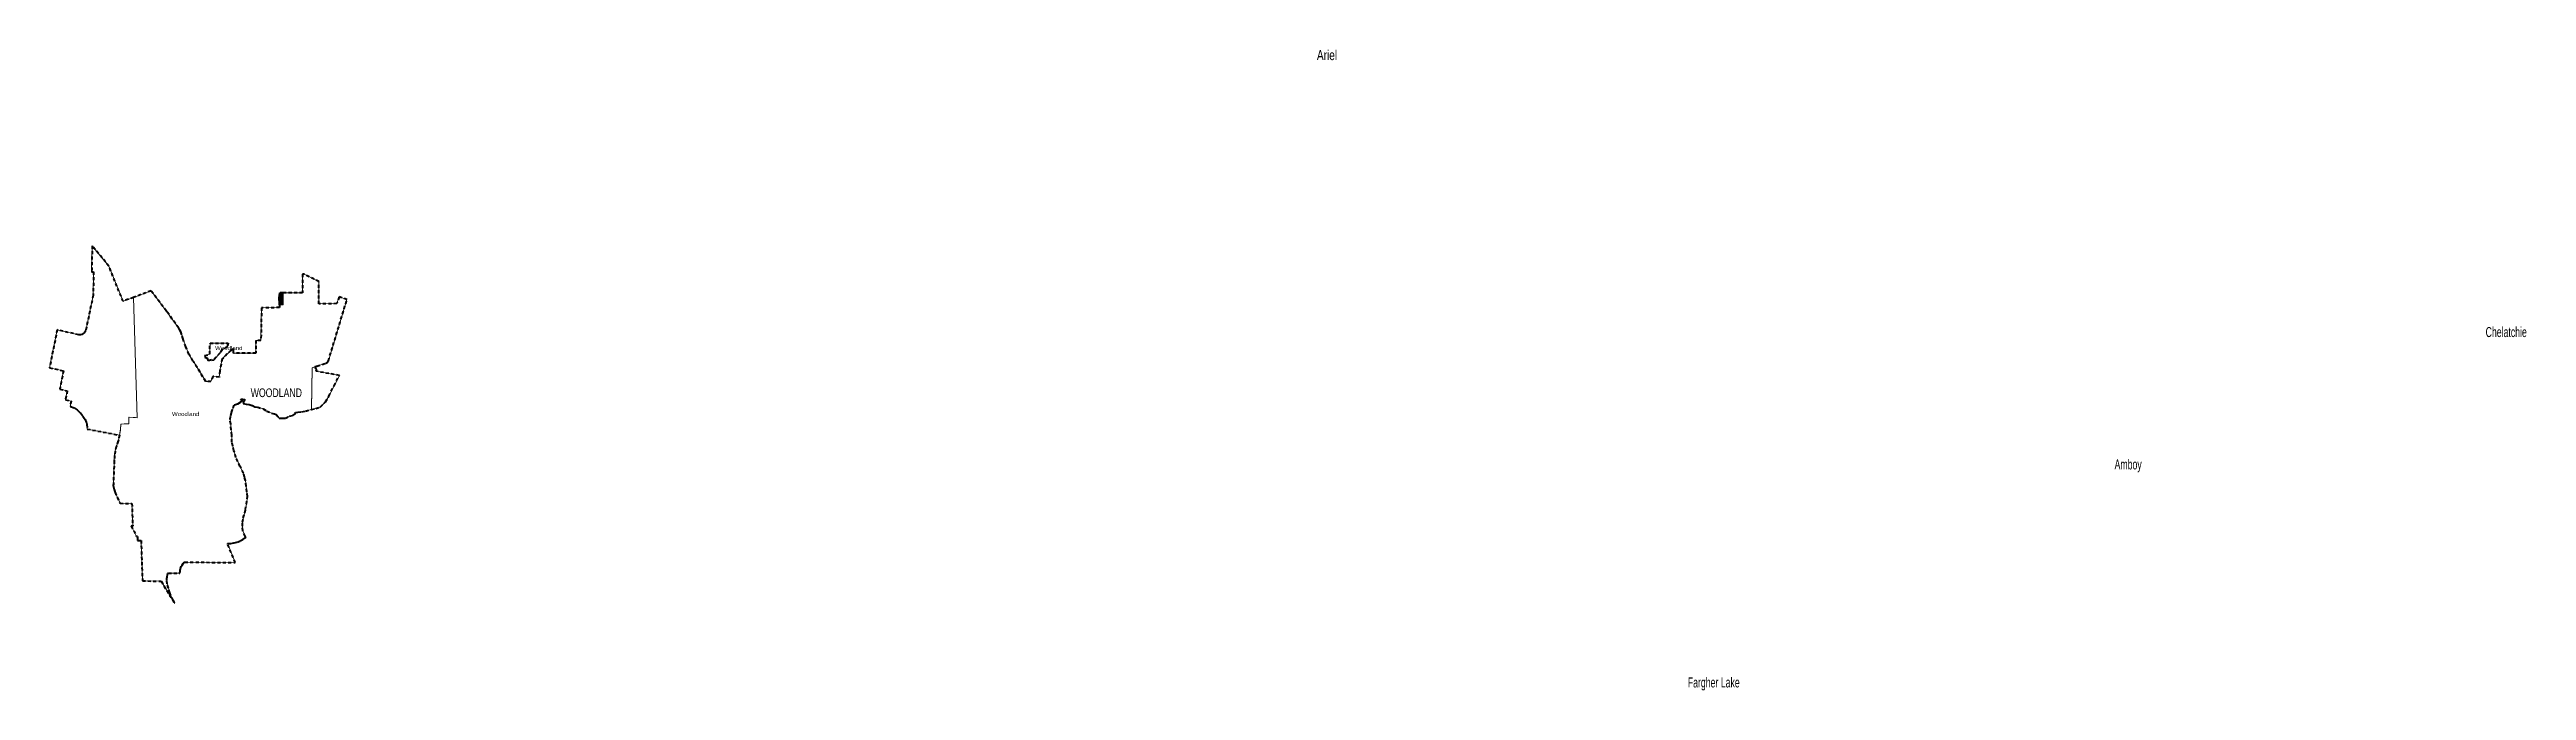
# Model space of a CAD drawing. Header units: feet. Extents: x -903180 to 1023491, y -707744 to 564635.
# Drawn here: x -450845 to -352171, y -587050 to -561516 of the extents above; entities that cross this region are included whole.
import ezdxf

# ---------------------------------------------------------------- set-up
doc = ezdxf.new("R2010")
doc.units = ezdxf.units.FT
doc.header["$LTSCALE"] = 80
doc.linetypes.add('SHORT_DASHED', pattern=[2.7, 1.5, -1.2])
doc.layers.add('13', color=7, linetype='SHORT_DASHED', lineweight=40)
doc.layers.add('58', color=7, linetype='Continuous', lineweight=13)
for name, color, linetype in [('14', 7, 'Continuous'), ('16', 7, 'Continuous'), ('36', 7, 'Continuous')]:
    doc.layers.add(name, color=color, linetype=linetype)

msp = doc.modelspace()

# ---------------------------------------------------------------- texts
at = {"layer": '14', "width": 0.75}
msp.add_text('WOODLAND', height=345.6, dxfattribs=at).set_placement((-442831.04, -575362.5))
at = {"layer": '16'}
for s, width, p in [('Ariel', 0.75, (-400356, -561937.43)), ('Chelatchie', 0.65, (-353798.81, -572970.7)), ('Amboy', 0.65, (-368580.52, -578243.25)), ('Fargher Lake', 0.65, (-385581.03, -586929.11))]:
    msp.add_text(s, height=400, dxfattribs=dict(at, width=width)).set_placement(p)
at = {"layer": '36', "width": 1.15}
for p in [(-444250.72, -573487.84), (-445969.25, -576114.08)]:
    msp.add_text('Woodland', height=157.5, dxfattribs=at).set_placement(p)

# ---------------------------------------------------------------- hatches: boundary and pattern name
at = {"layer": '58'}
msp.add_hatch(color=256, dxfattribs=at).paths.add_polyline_path([(-441685.9, -571208.58), (-441543.61, -571210.12), (-441543.94, -571687.6), (-441684.39, -571687.35), (-441692.72, -571641.06), (-441700.87, -571571.86), (-441700.87, -571571.86), (-441705.65, -571469.89), (-441704.37, -571388.24), (-441699.64, -571309.77)])

# ---------------------------------------------------------------- linework, layer by layer
at = {"layer": '13'}
for p, q in [((-449517.25, -572845.4), (-449563.53, -572866.24)), ((-441151, -576098.27), (-441051.33, -576023.69))]:
    msp.add_line(p, q, dxfattribs=at)
for points in [[(-441051.33, -576023.69), (-441056.9, -575997.48), (-441044.37, -575969.57), (-440947.95, -575967.27), (-440796.95, -575943.83), (-440643.9, -575918.43), (-440428.24, -575862.19), (-440411.98, -575857.95), (-440232.88, -575815.35), (-440059.9, -575757.96), (-439846.74, -575554.26), (-439717.94, -575320.92), (-439512.77, -574909.51), (-439293.64, -574498.69), (-440229.65, -574333.1), (-440206.13, -574255.59), (-440234.05, -574226.95), (-440260.51, -574149.77), (-440213.85, -574131.94), (-440195.07, -574125.72), (-439846.64, -574010.31), (-439834.68, -574006.35), (-439806.64, -573997.73), (-439802.25, -573996.17), (-439791.95, -573991.24), (-439782.22, -573985.27), (-439773.17, -573978.31), (-439764.89, -573970.44), (-439757.49, -573961.75), (-439752.84, -573954.97), (-439741.44, -573932.16), (-439736.24, -573914.97), (-438995.53, -571468.06), (-439312.91, -571369.22), (-439401.86, -571638.87), (-440116.96, -571653.2), (-440112.13, -570763.73), (-440707.33, -570469.27), (-440763.06, -570469.27), (-440767.09, -571210.67), (-441543.61, -571210.12), (-441685.9, -571208.58), (-441699.64, -571309.77), (-441704.37, -571388.24), (-441705.65, -571469.89), (-441700.87, -571571.86), (-441697.55, -571605.11), (-441690.76, -571658.13), (-441687.17, -571704.06), (-441684.61, -571749.22), (-441682.44, -571796.08), (-442400.75, -571808.56), (-442424, -573113.05), (-442621.8, -573106.57), (-442626.36, -573606.78), (-443511.97, -573611.12), (-443512.72, -573420.24), (-443612.35, -573492.8), (-443967.7, -573840.1), (-444060.28, -574320.65), (-444082.51, -574563.37), (-444345.14, -574538.61), (-444414.83, -574738.28), (-444622.29, -574739.15), (-445088.9, -573982.92), (-445100.48, -573964.14), (-445114.88, -573942.92), (-445131.99, -573917.68), (-445290.91, -573648.69), (-445420.83, -573364.56), (-445513.63, -573088.41), (-445521.3, -573065.59), (-445526.75, -573048.41), (-445579.31, -572882.82), (-445584.75, -572865.7), (-445590.96, -572842.82), (-445617.18, -572766.19), (-445651.39, -572692.47), (-445681.15, -572642.73), (-445693.33, -572622.36), (-445707.43, -572602.73), (-446166.13, -571964.02), (-446178.79, -571944.02), (-446194.06, -571924.02), (-446799.86, -571130.66), (-447500.23, -571388.9), (-447916.35, -571544.54), (-448480.96, -570144.12), (-449145.75, -569334.4), (-449167.11, -570370.72), (-449089.63, -570373.16), (-449106.67, -571309.78), (-449404.59, -572719.55), (-449452.47, -572789.84), (-449517.25, -572845.4)], [(-449563.53, -572866.24), (-449614.42, -572875.5), (-449674.58, -572875.5), (-450539.45, -572686.54), (-450845.02, -574192.19), (-450291.8, -574318.51), (-450435.9, -575047.89), (-450138.66, -575111.91), (-450209.94, -575471.97), (-449986.05, -575520.19), (-450028.17, -575732.92), (-449991.93, -575743.44), (-449861.6, -575793.04), (-449779, -575840.79), (-449744.12, -575866.51), (-449701.91, -575903.24), (-449612.88, -575996), (-449516.5, -576118.15), (-449459.6, -576200.8), (-449428.39, -576250.39), (-449376.99, -576378.96), (-449360.47, -576450.6), (-449346.9, -576634.69), (-448053.9, -576880.96), (-448098.35, -577069.28), (-448103.31, -577088.51), (-448110.11, -577109.28), (-448168.86, -577288.75), (-448175.35, -577308.56), (-448181.89, -577328.75), (-448185.55, -577340.05), (-448230.64, -577515.62), (-448257.13, -577694.93), (-448264.05, -577859.77), (-448264.79, -577879.77), (-448265.58, -577899.77), (-448302.69, -578837.77), (-448304.13, -578874.15), (-448303.71, -578877.77), (-448296.81, -578937.75), (-448274.95, -579042.08), (-448250.21, -579118.99), (-448242.73, -579142.24), (-448235.06, -579158.99), (-448036.46, -579592.64), (-447564.36, -579604.19), (-447531.66, -580498.6), (-447591.11, -580497.35), (-447374.13, -580921.3), (-447338.71, -580922.27), (-447335.08, -581053.01), (-447334.52, -581073.04), (-447315.92, -581073.44), (-447197.87, -581076.01), (-447144.63, -582685.26), (-446398.64, -582695.12), (-445871.23, -583564.93)], [(-445871.23, -583564.93), (-445868.74, -583564.93), (-445848.57, -583564.93), (-445862.57, -583544.69), (-445925.6, -583449.31), (-446010.93, -583272.99), (-446057.18, -583159.66), (-446110.15, -582969.85), (-446161.56, -582806.2), (-446173, -582653.3), (-446172.77, -582651.36), (-446172.58, -582644.43), (-446169.2, -582584.73), (-446161.31, -582522.78), (-446144.42, -582446.19), (-446130.67, -582395.23), (-446123.88, -582370.09), (-446105.27, -582370.32), (-445675.59, -582375.56), (-445654.54, -582375.81), (-445651.87, -582355.8), (-445647.71, -582324.55), (-445636.44, -582258.09), (-445621.8, -582189.39), (-445594.77, -582111.67), (-445566.61, -582053.1), (-445523.81, -581995.66), (-445491.68, -581956.54), (-445475.24, -581936.52), (-445453.06, -581936.72), (-443444.15, -581954.41), (-443746.33, -581227.51), (-443759.15, -581196.65), (-443734.64, -581195.41), (-443616.32, -581189.43), (-443493.6, -581170.22), (-443373.56, -581138.3), (-443257.52, -581094), (-443146.74, -581037.81), (-443042.44, -580970.36), (-443028.02, -580959.75), (-443056.64, -580902.47), (-443145.44, -580693.95), (-443158.16, -580498.83), (-443157.48, -580342.13), (-443128.42, -580169.85), (-443060.74, -579970.14), (-443040.54, -579845.93), (-443000.72, -579631.66), (-442957.31, -579325.03), (-442984.22, -579137.69), (-443010.41, -578908.18), (-443042.69, -578682.58), (-443078.52, -578547.33), (-443120.07, -578393.89), (-443257.88, -578116.19), (-443343.1, -577933.84), (-443422.58, -577767.68), (-443502.25, -577495.02), (-443547.33, -577313.4), (-443576.76, -577156.16), (-443580, -576876.83), (-443612.59, -576669.3), (-443626.83, -576446.03), (-443653.57, -576248.66), (-443626.9, -576098.44), (-443596.7, -575976.42), (-443533.34, -575794.71), (-443474.93, -575667.16), (-443341.75, -575629.35), (-443231.97, -575550.93), (-443152.93, -575508.14), (-443176.71, -575489.63), (-443224.5, -575466.68), (-443209.97, -575438.81), (-443139.71, -575440.06), (-443067.72, -575457.41), (-443072.59, -575507.56), (-443113.78, -575567.1), (-443132.77, -575621.01), (-443010.66, -575643.27), (-442894.54, -575663.42), (-442764.58, -575695.87), (-442673.06, -575745.72), (-442550.96, -575767.98), (-442329.23, -575836.22), (-442188.05, -575917.08), (-442008.69, -575996.62), (-441886.79, -576030.94), (-441823.07, -576062.21), (-441698.98, -576203.05), (-441572.41, -576199.27), (-441439.95, -576203.64), (-441285.94, -576121.99), (-441151, -576098.27)]]:
    msp.add_lwpolyline(points, dxfattribs=at)
msp.add_lwpolyline([(-443726.98, -573215.75), (-443753.59, -573356.49), (-443966.31, -573468.75), (-444059.17, -573606.38), (-444303.96, -573886.67), (-444384.17, -573901.3), (-444394.31, -573875.13), (-444508.37, -573914.57), (-444557.2, -573804.67), (-444619.88, -573829.26), (-444654.24, -573701.88), (-444462.08, -573657.58), (-444452, -573208.63)], close=True, dxfattribs=at)
at = {"layer": '58'}
for points in [[(-447916.35, -571544.54), (-447500.23, -571388.9), (-447349.55, -576194.06), (-447670.25, -576157.54), (-447690.46, -576155.57), (-447680.38, -576431.23), (-447875.46, -576432.85), (-448002.6, -576437.98), (-448021.44, -576682.6), (-448053.9, -576880.96), (-449346.9, -576634.69), (-449360.47, -576450.6), (-449376.99, -576378.96), (-449428.39, -576250.39), (-449459.6, -576200.8), (-449516.5, -576118.15), (-449612.88, -575996), (-449701.91, -575903.24), (-449779, -575840.79), (-449861.6, -575793.04), (-449991.93, -575743.44), (-450028.17, -575732.92), (-450028.17, -575732.92), (-449986.05, -575520.19), (-450209.94, -575471.97), (-450138.66, -575111.91), (-450435.9, -575047.89), (-450291.8, -574318.51), (-450845.02, -574192.19), (-450539.45, -572686.54), (-449674.58, -572875.5), (-449614.42, -572875.5), (-449563.53, -572866.24), (-449517.25, -572845.4), (-449452.47, -572789.84), (-449404.59, -572719.55), (-449106.67, -571309.78), (-449089.63, -570373.16), (-449167.11, -570370.72), (-449145.75, -569334.4), (-448480.96, -570144.12)], [(-441685.9, -571208.58), (-441543.61, -571210.12), (-441543.94, -571687.6), (-441684.39, -571687.35), (-441692.72, -571641.06), (-441700.87, -571571.86), (-441700.87, -571571.86), (-441705.65, -571469.89), (-441704.37, -571388.24), (-441699.64, -571309.77)], [(-443726.98, -573215.75), (-443753.59, -573356.49), (-443966.31, -573468.75), (-444059.17, -573606.38), (-444303.96, -573886.67), (-444384.17, -573901.3), (-444394.31, -573875.13), (-444508.37, -573914.57), (-444557.2, -573804.67), (-444619.88, -573829.26), (-444654.24, -573701.88), (-444462.08, -573657.58), (-444452, -573208.63)], [(-440379.31, -574195.14), (-440260.51, -574149.77), (-440234.05, -574226.95), (-440206.13, -574255.59), (-440229.65, -574333.1), (-439293.64, -574498.69), (-439512.77, -574909.51), (-439717.94, -575320.92), (-439846.74, -575554.26), (-440059.9, -575757.96), (-440232.88, -575815.35), (-440411.98, -575857.95)]]:
    msp.add_lwpolyline(points, close=True, dxfattribs=at)
for points in [[(-440643.9, -575918.43), (-440428.24, -575862.19), (-440411.98, -575857.95), (-440411.28, -575822.19), (-440379.31, -574195.14), (-440235.07, -574140.05), (-440213.85, -574131.94), (-440195.07, -574125.72), (-439846.64, -574010.31), (-439834.68, -574006.35), (-439806.64, -573997.73), (-439802.25, -573996.17), (-439791.95, -573991.24), (-439782.22, -573985.27), (-439773.17, -573978.31), (-439764.89, -573970.44), (-439757.49, -573961.75), (-439752.84, -573954.97), (-439741.44, -573932.16), (-439736.24, -573914.97), (-438995.53, -571468.06), (-439312.91, -571369.22), (-439401.86, -571638.87), (-440116.96, -571653.2), (-440112.13, -570763.73), (-440707.33, -570469.27), (-440763.06, -570469.27), (-440767.09, -571210.67), (-441543.61, -571210.12), (-441543.94, -571687.6), (-441684.39, -571687.35), (-441686.66, -571796.15), (-442400.75, -571808.56), (-442424, -573113.05), (-442621.8, -573106.57), (-442626.36, -573606.78), (-443511.97, -573611.12), (-443512.72, -573420.24), (-443612.35, -573492.8), (-443967.7, -573840.1), (-444060.28, -574320.65), (-444082.51, -574563.37), (-444345.14, -574538.61), (-444414.83, -574738.28), (-444622.29, -574739.15), (-445088.9, -573982.92), (-445100.48, -573964.14), (-445114.88, -573942.92), (-445131.99, -573917.68), (-445290.91, -573648.69), (-445420.83, -573364.56), (-445513.63, -573088.41), (-445521.3, -573065.59), (-445526.75, -573048.41), (-445579.31, -572882.82), (-445584.75, -572865.7), (-445590.96, -572842.82), (-445617.18, -572766.19), (-445651.39, -572692.47), (-445681.15, -572642.73), (-445693.33, -572622.36), (-445707.43, -572602.73), (-446166.13, -571964.02), (-446178.79, -571944.02), (-446194.06, -571924.02), (-446799.86, -571130.66), (-447500.23, -571388.9), (-447349.55, -576194.06), (-447427.15, -576181.2), (-447670.25, -576157.54), (-447690.46, -576155.57), (-447689.52, -576181.21), (-447681.12, -576410.69), (-447680.38, -576431.23), (-447719.23, -576430.12), (-447769.14, -576428.7), (-447983.15, -576437.2), (-448002.6, -576437.98), (-448005.16, -576463.44), (-448018.45, -576595.76), (-448020.41, -576615.25), (-448021.8, -576635.76), (-448026.97, -576711.79), (-448055.26, -576902.12), (-448098.35, -577069.28), (-448103.31, -577088.51), (-448110.11, -577109.28), (-448168.86, -577288.75), (-448175.35, -577308.56), (-448181.89, -577328.75), (-448185.55, -577340.05), (-448230.64, -577515.62), (-448257.13, -577694.93), (-448264.05, -577859.77), (-448264.79, -577879.77), (-448265.58, -577899.77), (-448302.69, -578837.77), (-448304.13, -578874.15), (-448303.71, -578877.77), (-448296.81, -578937.75), (-448274.95, -579042.08)], [(-445871.23, -583564.93), (-445868.74, -583564.93), (-445848.57, -583564.93), (-445862.57, -583544.69), (-445925.6, -583449.31), (-446010.93, -583272.99), (-446057.18, -583159.66), (-446110.15, -582969.85), (-446161.56, -582806.2), (-446173, -582653.3), (-446172.77, -582651.36), (-446172.58, -582644.43), (-446169.2, -582584.73), (-446161.31, -582522.78), (-446144.42, -582446.19), (-446130.67, -582395.23), (-446123.88, -582370.09), (-446105.27, -582370.32), (-445675.59, -582375.56), (-445654.54, -582375.81), (-445651.87, -582355.8), (-445647.71, -582324.55), (-445636.44, -582258.09), (-445621.8, -582189.39), (-445594.77, -582111.67), (-445566.61, -582053.1), (-445523.81, -581995.66), (-445491.68, -581956.54), (-445475.24, -581936.52), (-445453.06, -581936.72), (-443444.15, -581954.41), (-443746.33, -581227.51), (-443759.15, -581196.65), (-443734.64, -581195.41), (-443616.32, -581189.43), (-443493.6, -581170.22), (-443373.56, -581138.3), (-443257.52, -581094), (-443146.74, -581037.81), (-443042.44, -580970.36), (-443028.02, -580959.75), (-443056.64, -580902.47), (-443145.44, -580693.95), (-443158.16, -580498.83), (-443157.48, -580342.13), (-443128.42, -580169.85), (-443060.74, -579970.14), (-443040.54, -579845.93), (-443000.72, -579631.66), (-442957.31, -579325.03), (-442984.22, -579137.69), (-443010.41, -578908.18), (-443042.69, -578682.58), (-443078.52, -578547.33), (-443120.07, -578393.89), (-443257.88, -578116.19), (-443343.1, -577933.84), (-443422.58, -577767.68), (-443502.25, -577495.02), (-443547.33, -577313.4), (-443576.76, -577156.16), (-443580, -576876.83), (-443612.59, -576669.3), (-443626.83, -576446.03), (-443653.57, -576248.66), (-443626.9, -576098.44), (-443596.7, -575976.42), (-443533.34, -575794.71), (-443474.93, -575667.16), (-443341.75, -575629.35), (-443231.97, -575550.93), (-443152.93, -575508.14), (-443176.71, -575489.63), (-443224.5, -575466.68), (-443209.97, -575438.81), (-443139.71, -575440.06), (-443067.72, -575457.41), (-443072.59, -575507.56), (-443113.78, -575567.1), (-443132.77, -575621.01), (-443010.66, -575643.27), (-442894.54, -575663.42), (-442764.58, -575695.87), (-442673.06, -575745.72), (-442550.96, -575767.98), (-442329.23, -575836.22), (-442188.05, -575917.08), (-442008.69, -575996.62), (-441886.79, -576030.94), (-441823.07, -576062.21), (-441698.98, -576203.05), (-441572.41, -576199.27), (-441439.95, -576203.64), (-441285.94, -576121.99), (-441151, -576098.27), (-441051.33, -576023.69), (-441056.9, -575997.48), (-441044.37, -575969.57), (-440947.95, -575967.27), (-440796.95, -575943.83), (-440643.9, -575918.43)], [(-448274.95, -579042.08), (-448250.21, -579118.99), (-448242.73, -579142.24), (-448235.06, -579158.99), (-448036.46, -579592.64), (-447564.36, -579604.19), (-447531.66, -580498.6), (-447591.11, -580497.35), (-447374.13, -580921.3), (-447338.71, -580922.27), (-447335.08, -581053.01), (-447334.52, -581073.04), (-447315.92, -581073.44), (-447197.87, -581076.01), (-447144.63, -582685.26), (-446398.64, -582695.12), (-445871.23, -583564.93)]]:
    msp.add_lwpolyline(points, dxfattribs=at)

msp.set_redraw_order([(e.dxf.handle, doc.entitydb.next_handle()) for e in msp.query("TEXT MTEXT ATTDEF DIMENSION ARC_DIMENSION")])  # texts and dimensions are drawn at this point

doc.saveas('drawing.dxf')
